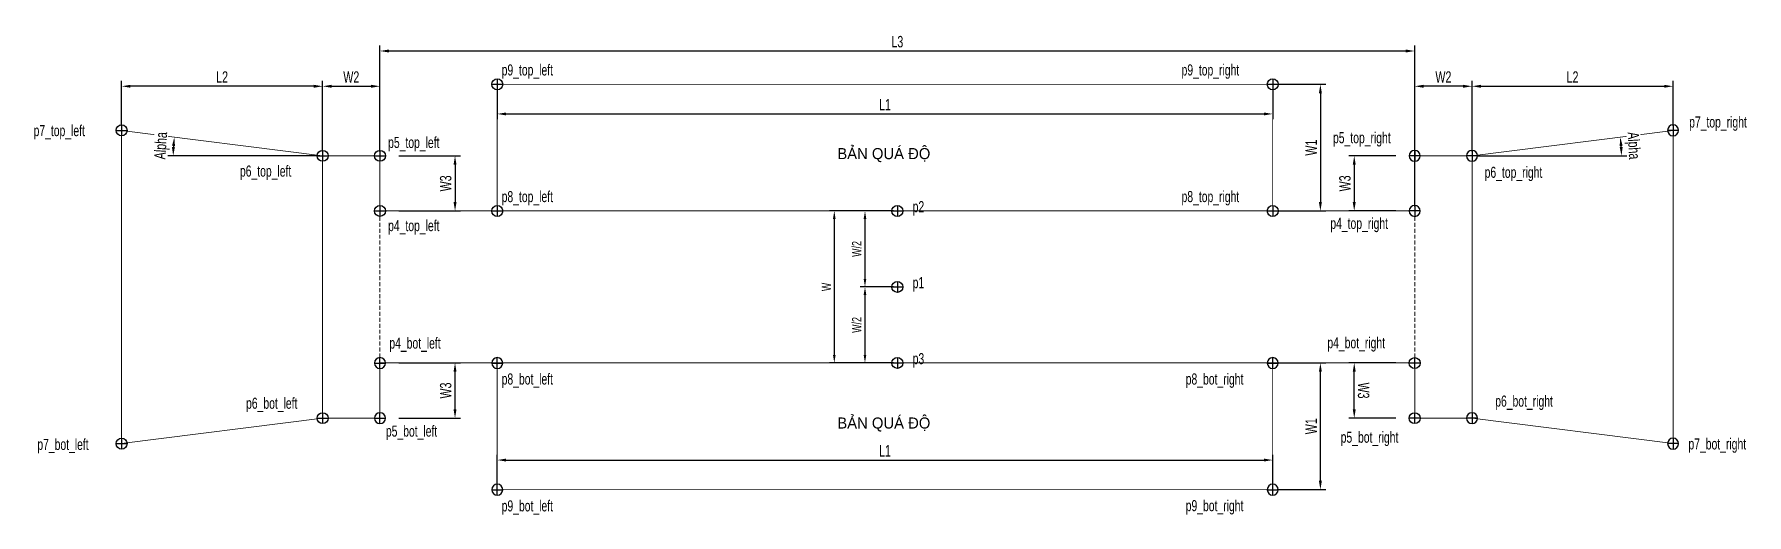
# Model space of a CAD drawing. Header units: metres. Extents: x -52538 to 135898, y -7195 to 57832.
# Drawn here: x 81806 to 135898, y -3317 to 11859 of the extents above; entities that cross this region are included whole.
import ezdxf

# ---------------------------------------------------------------- set-up
doc = ezdxf.new("R2010")
doc.units = ezdxf.units.M
doc.linetypes.add('DASHED2', pattern=[0.375, 0.25, -0.125])
doc.layers.get('0').update_dxf_attribs({"lineweight": 25})
doc.layers.get('Defpoints').update_dxf_attribs({"color": 8})
doc.layers.add('2', color=2, linetype='Continuous', lineweight=18)
doc.layers.add('4', color=4, linetype='DASHED2', lineweight=13)
doc.layers.add('TALUY', color=8, linetype='Continuous')
doc.layers.add('TEXT', color=7, linetype='Continuous')
doc.styles.add('.VnAvantH', font='VHAVAN.TTF')
doc.styles.add('segoe ui', font='vn_vni.shx', dxfattribs={"width": 0.7})
doc.dimstyles.new('D200DD', dxfattribs={"dimscale": 200, "dimtxt": 1.5, "dimasz": 1.25, "dimexe": 0.75, "dimexo": 0.625, "dimgap": 0.5, "dimtad": 1, "dimtoh": 1, "dimdec": 0, "dimzin": 1, "dimdsep": 46, "dimtxsty": 'segoe ui', "dimcen": 0.09, "dimclrd": 8, "dimclre": 8, "dimclrt": 3, "dimadec": 1, "dimazin": 0, "dimtfac": 1, "dimtdec": 0, "dimtix": 1, "dimtmove": 2, "dimatfit": 2, "dimfxl": 1, "dimlwd": -1, "dimlwe": -1, "dimarcsym": 1})

msp = doc.modelspace()

# ---------------------------------------------------------------- texts
at = {"layer": 'TEXT', "color": 3, "style": 'segoe ui', "width": 0.7}
for s, p in [('p7_top_right', (134079, 8913.7, 0)), ('p7_top_left', (81784.5, 8641)), ('p6_top_left', (88303, 7363)), ('p6_top_right', (127618.8, 7324.8, 0)), ('p1', (109552, 3838.7, 0)), ('p4_bot_left', (93022.1, 1929.4, 0)), ('p4_bot_right', (122651.5, 1941.5)), ('p3', (109552, 1438.5)), ('p8_bot_left', (96569.4, 795.5)), ('p8_bot_right', (118176.9, 795)), ('p6_bot_left', (88496.5, 29.9, 0)), ('p6_bot_right', (127953, 97)), ('p7_bot_left', (81903.1, -1270.1, 0)), ('p5_bot_right', (123072.2, -1042.8, 0)), ('p7_bot_right', (134057, -1255.1, 0)), ('p9_bot_left', (96569.4, -3211.7)), ('p9_bot_right', (118176.9, -3204.5))]:
    msp.add_text(s, height=350, dxfattribs=at).set_placement(p)
at = {"layer": 'TEXT', "color": 3, "style": '.VnAvantH'}
for p in [(107171.6, 7914.4, 0), (107171.6, -594.8, 0)]:
    msp.add_text('b¶n qu¸ ®é', height=350, dxfattribs=at).set_placement(p)

# ---------------------------------------------------------------- blocks, each defined once
blk = doc.blocks.new('*D138')
at = {"layer": 'Defpoints', "color": 0, "transparency": 16777216}
for p in [(93179, 8019, 0), (93179, 6278, 0), (95097, 6278)]:
    blk.add_point(p, dxfattribs=at)
at = {"layer": 'TALUY', "color": 8, "transparency": 16777216}
for p, q in [((93319, 8019), (95266, 8019)), ((95097, 7738), (95097, 6559)), ((93319, 6278), (95266, 6278))]:
    blk.add_line(p, q, dxfattribs=at)
for points in [[(95050, 7738), (95144, 7738), (95097, 8019)], [(95050, 6559), (95144, 6559), (95097, 6278)]]:
    blk.add_solid(points, dxfattribs=at)
at = {"layer": 'TALUY', "color": 3, "transparency": 16777216, "insert": (94804, 7148), "char_height": 360, "attachment_point": 5, "rotation": 90, "style": 'segoe ui', "bg_fill": 3, "box_fill_scale": 1.1, "bg_fill_color": 256, "bg_fill_true_color": 13158600, "bg_fill_transparency": 0}
blk.add_mtext('{\\Fvn_uni|c0;W3}', dxfattribs=at)
blk = doc.blocks.new('*D139')
at = {"layer": 'Defpoints', "color": 0, "transparency": 16777216}
for p in [(93179, 1478, 0), (95097, 1478), (93179, -267, 0)]:
    blk.add_point(p, dxfattribs=at)
at = {"layer": 'TALUY', "color": 8, "transparency": 16777216}
for p, q in [((93319, 1478), (95266, 1478)), ((95097, 15), (95097, 1197)), ((93319, -267), (95266, -267))]:
    blk.add_line(p, q, dxfattribs=at)
for points in [[(95050, 1197), (95144, 1197), (95097, 1478)], [(95050, 15), (95144, 15), (95097, -267)]]:
    blk.add_solid(points, dxfattribs=at)
at = {"layer": 'TALUY', "color": 3, "transparency": 16777216, "insert": (94804, 606), "char_height": 360, "attachment_point": 5, "rotation": 89.9999, "style": 'segoe ui', "bg_fill": 3, "box_fill_scale": 1.1, "bg_fill_color": 256, "bg_fill_true_color": 13158600, "bg_fill_transparency": 0}
blk.add_mtext('{\\Fvn_uni|c0;W3}', dxfattribs=at)
blk = doc.blocks.new('*D149')
at = {"layer": 'Defpoints', "color": 0, "transparency": 16777216}
for p in [(125410, 11331), (92725, 8019, 0), (125410, 6278, 0)]:
    blk.add_point(p, dxfattribs=at)
at = {"layer": 'TALUY', "color": 8, "transparency": 16777216}
for p, q in [((92725, 8159), (92725, 11499)), ((125410, 6419), (125410, 11499)), ((93007, 11331), (125129, 11331))]:
    blk.add_line(p, q, dxfattribs=at)
for points in [[(93007, 11377), (93007, 11284), (92725, 11331)], [(125129, 11377), (125129, 11284), (125410, 11331)]]:
    blk.add_solid(points, dxfattribs=at)
at = {"layer": 'TALUY', "color": 3, "transparency": 16777216, "insert": (109068, 11623), "char_height": 360, "attachment_point": 5, "style": 'segoe ui', "bg_fill": 3, "box_fill_scale": 1.1, "bg_fill_color": 256, "bg_fill_true_color": 13158600, "bg_fill_transparency": 0}
blk.add_mtext('L3', dxfattribs=at)
blk = doc.blocks.new('*D150')
at = {"layer": 'Defpoints', "color": 0, "transparency": 16777216}
for p in [(96430, 10278), (120927, 10278), (120927, 9342)]:
    blk.add_point(p, dxfattribs=at)
at = {"layer": 'TALUY', "color": 8, "transparency": 16777216}
for p, q in [((96430, 10138), (96430, 9174)), ((120927, 10138), (120927, 9174)), ((96711, 9342), (120645, 9342))]:
    blk.add_line(p, q, dxfattribs=at)
for points in [[(96711, 9389), (96711, 9296), (96430, 9342)], [(120645, 9389), (120645, 9296), (120927, 9342)]]:
    blk.add_solid(points, dxfattribs=at)
at = {"layer": 'TALUY', "color": 3, "transparency": 16777216, "insert": (108678, 9635), "char_height": 360, "attachment_point": 5, "style": 'segoe ui', "bg_fill": 3, "box_fill_scale": 1.1, "bg_fill_color": 256, "bg_fill_true_color": 13158600, "bg_fill_transparency": 0}
blk.add_mtext('L1', dxfattribs=at)
blk = doc.blocks.new('*D151')
at = {"layer": 'Defpoints', "color": 0, "transparency": 16777216}
for p in [(120927, 10278), (120927, 6278), (122431, 6278)]:
    blk.add_point(p, dxfattribs=at)
at = {"layer": 'TALUY', "color": 8, "transparency": 16777216}
for p, q in [((121067, 10278), (122600, 10278)), ((122431, 9997), (122431, 6559)), ((121067, 6278), (122600, 6278))]:
    blk.add_line(p, q, dxfattribs=at)
for points in [[(122384, 9997), (122478, 9997), (122431, 10278)], [(122384, 6559), (122478, 6559), (122431, 6278)]]:
    blk.add_solid(points, dxfattribs=at)
at = {"layer": 'TALUY', "color": 3, "transparency": 16777216, "insert": (122139, 8278), "char_height": 360, "attachment_point": 5, "rotation": 90, "style": 'segoe ui', "bg_fill": 3, "box_fill_scale": 1.1, "bg_fill_color": 256, "bg_fill_true_color": 13158600, "bg_fill_transparency": 0}
blk.add_mtext('{\\Fvn_uni|c0;W1}', dxfattribs=at)
blk = doc.blocks.new('dfhfghg')
at = {"elevation": 0, "flags": 128}
for points in [[(108895, 3878), (109240, 3878)], [(109068, 4051), (109068, 3706)]]:
    blk.add_lwpolyline(points, dxfattribs=at)
blk.add_circle((109068, 3878, 0), 173)
blk = doc.blocks.new('*D153')
at = {"layer": 'Defpoints', "color": 0, "transparency": 16777216}
for p in [(109068, 6278), (108046, 3878), (109068, 3878, 0)]:
    blk.add_point(p, dxfattribs=at)
at = {"layer": 'TALUY', "color": 8, "transparency": 16777216}
for p, q in [((108943, 6278), (107896, 6278)), ((108046, 6028), (108046, 4128)), ((108943, 3878), (107896, 3878))]:
    blk.add_line(p, q, dxfattribs=at)
for points in [[(108004, 6028), (108087, 6028), (108046, 6278)], [(108004, 4128), (108087, 4128), (108046, 3878)]]:
    blk.add_solid(points, dxfattribs=at)
at = {"layer": 'TALUY', "color": 3, "transparency": 16777216, "insert": (107788, 5078), "char_height": 300, "attachment_point": 5, "rotation": 90, "style": 'segoe ui'}
blk.add_mtext('{\\Fvn_uni|c0;W}/2', dxfattribs=at)
blk = doc.blocks.new('*D154')
at = {"layer": 'Defpoints', "color": 0, "transparency": 16777216}
for p in [(109068, 3878, 0), (108046, 1478), (109068, 1478)]:
    blk.add_point(p, dxfattribs=at)
at = {"layer": 'TALUY', "color": 8, "transparency": 16777216}
for p, q in [((108943, 3878), (107896, 3878)), ((108046, 3628), (108046, 1728)), ((108943, 1478), (107896, 1478))]:
    blk.add_line(p, q, dxfattribs=at)
for points in [[(108004, 3628), (108087, 3628), (108046, 3878)], [(108004, 1728), (108087, 1728), (108046, 1478)]]:
    blk.add_solid(points, dxfattribs=at)
at = {"layer": 'TALUY', "color": 3, "transparency": 16777216, "insert": (107788, 2678), "char_height": 300, "attachment_point": 5, "rotation": 90, "style": 'segoe ui'}
blk.add_mtext('{\\Fvn_uni|c0;W}/2', dxfattribs=at)
blk = doc.blocks.new('*D155')
at = {"layer": 'Defpoints', "color": 0, "transparency": 16777216}
for p in [(92725, 10216), (90914, 8019, 0), (92725, 8019, 0)]:
    blk.add_point(p, dxfattribs=at)
at = {"layer": 'TALUY', "color": 8, "transparency": 16777216}
for p, q in [((90914, 8159), (90914, 10385)), ((92725, 8159), (92725, 10385)), ((91195, 10216), (92444, 10216))]:
    blk.add_line(p, q, dxfattribs=at)
for points in [[(91195, 10263), (91195, 10169), (90914, 10216)], [(92444, 10263), (92444, 10169), (92725, 10216)]]:
    blk.add_solid(points, dxfattribs=at)
at = {"layer": 'TALUY', "color": 3, "transparency": 16777216, "insert": (91820, 10508), "char_height": 360, "attachment_point": 5, "style": 'segoe ui', "bg_fill": 3, "box_fill_scale": 1.1, "bg_fill_color": 256, "bg_fill_true_color": 13158600, "bg_fill_transparency": 0}
blk.add_mtext('{\\Fvn_uni|c0;W2}', dxfattribs=at)
blk = doc.blocks.new('*D158')
at = {"layer": 'Defpoints', "color": 0, "transparency": 16777216}
for p in [(84564, 10216), (84564, 8824, 0), (90914, 8019, 0)]:
    blk.add_point(p, dxfattribs=at)
at = {"layer": 'TALUY', "color": 8, "transparency": 16777216}
for p, q in [((84564, 8964), (84564, 10385)), ((90914, 8159), (90914, 10385)), ((90633, 10216), (84845, 10216))]:
    blk.add_line(p, q, dxfattribs=at)
for points in [[(84845, 10263), (84845, 10169), (84564, 10216)], [(90633, 10263), (90633, 10169), (90914, 10216)]]:
    blk.add_solid(points, dxfattribs=at)
at = {"layer": 'TALUY', "color": 3, "transparency": 16777216, "insert": (87739, 10508), "char_height": 360, "attachment_point": 5, "style": 'segoe ui', "bg_fill": 3, "box_fill_scale": 1.1, "bg_fill_color": 256, "bg_fill_true_color": 13158600, "bg_fill_transparency": 0}
blk.add_mtext('{\\Fvn_uni|c0;L2}', dxfattribs=at)
blk = doc.blocks.new('*D165')
at = {"layer": 'Defpoints', "color": 0, "transparency": 16777216}
for p in [(120927, -1590), (96430, -2526), (120927, -2526)]:
    blk.add_point(p, dxfattribs=at)
at = {"layer": 'TALUY', "color": 8, "transparency": 16777216}
for p, q in [((96430, -2385), (96430, -1422)), ((96711, -1590), (120645, -1590)), ((120927, -2385), (120927, -1422))]:
    blk.add_line(p, q, dxfattribs=at)
for points in [[(96711, -1543), (96711, -1637), (96430, -1590)], [(120645, -1543), (120645, -1637), (120927, -1590)]]:
    blk.add_solid(points, dxfattribs=at)
at = {"layer": 'TALUY', "color": 3, "transparency": 16777216, "insert": (108678, -1298), "char_height": 360, "attachment_point": 5, "style": 'segoe ui', "bg_fill": 3, "box_fill_scale": 1.1, "bg_fill_color": 256, "bg_fill_true_color": 13158600, "bg_fill_transparency": 0}
blk.add_mtext('L1', dxfattribs=at)
blk = doc.blocks.new('*D167')
at = {"layer": 'Defpoints', "color": 0, "transparency": 16777216}
for p in [(84564, 8824, 0), (90914, 8019, 0), (90914, 8019, 0), (92725, 8019, 0)]:
    blk.add_point(p, dxfattribs=at)
at = {"layer": 'TALUY', "color": 8, "transparency": 16777216}
blk.add_line((90774, 8019), (86025, 8019), dxfattribs=at)
blk.add_arc((90914, 8019), 4720, 176.19, 176.5856, dxfattribs=at)
for points in [[(86249, 8298), (86155, 8301), (86194, 8019)], [(86158, 8337), (86251, 8328), (86231, 8612)]]:
    blk.add_solid(points, dxfattribs=at)
at = {"layer": 'TALUY', "color": 3, "transparency": 16777216, "insert": (85851, 8338), "char_height": 360, "attachment_point": 5, "rotation": 86.3878, "style": 'segoe ui', "bg_fill": 3, "box_fill_scale": 1.1, "bg_fill_color": 256, "bg_fill_true_color": 13158600, "bg_fill_transparency": 0}
blk.add_mtext('Alpha', dxfattribs=at)
at = {"layer": 'Defpoints', "color": 0, "transparency": 16777216}
blk.add_point((86211, 8415), dxfattribs=at)
blk = doc.blocks.new('*D168')
at = {"layer": 'Defpoints', "color": 0, "transparency": 16777216}
for p in [(109068, 6278), (107077, 1478), (109068, 1478)]:
    blk.add_point(p, dxfattribs=at)
at = {"layer": 'TALUY', "color": 8, "transparency": 16777216}
for p, q in [((108943, 6278), (106927, 6278)), ((107077, 6028), (107077, 1728)), ((108943, 1478), (106927, 1478))]:
    blk.add_line(p, q, dxfattribs=at)
for points in [[(107035, 6028), (107118, 6028), (107077, 6278)], [(107035, 1728), (107118, 1728), (107077, 1478)]]:
    blk.add_solid(points, dxfattribs=at)
at = {"layer": 'TALUY', "color": 3, "transparency": 16777216, "insert": (106827, 3878), "char_height": 300, "attachment_point": 5, "rotation": 90, "style": 'segoe ui'}
blk.add_mtext('{\\Fvn_uni|c0;W}', dxfattribs=at)
blk = doc.blocks.new('*D175')
at = {"layer": 'Defpoints', "color": 0, "transparency": 16777216}
for p in [(120927, 1478), (122431, 1478), (120927, -2522)]:
    blk.add_point(p, dxfattribs=at)
at = {"layer": 'TALUY', "color": 8, "transparency": 16777216}
for p, q in [((121067, 1478), (122600, 1478)), ((122431, -2240), (122431, 1197)), ((121067, -2522), (122600, -2522))]:
    blk.add_line(p, q, dxfattribs=at)
for points in [[(122384, 1197), (122478, 1197), (122431, 1478)], [(122384, -2240), (122478, -2240), (122431, -2522)]]:
    blk.add_solid(points, dxfattribs=at)
at = {"layer": 'TALUY', "color": 3, "transparency": 16777216, "insert": (122139, -522), "char_height": 360, "attachment_point": 5, "rotation": 90, "style": 'segoe ui', "bg_fill": 3, "box_fill_scale": 1.1, "bg_fill_color": 256, "bg_fill_true_color": 13158600, "bg_fill_transparency": 0}
blk.add_mtext('{\\Fvn_uni|c0;W1}', dxfattribs=at)
blk = doc.blocks.new('*D176')
at = {"layer": 'Defpoints', "color": 0, "transparency": 16777216}
for p in [(124957, 8019, 0), (123500, 6278), (124957, 6278, 0)]:
    blk.add_point(p, dxfattribs=at)
at = {"layer": 'TALUY', "color": 8, "transparency": 16777216}
for p, q in [((124816, 8019), (123332, 8019)), ((123500, 7738), (123500, 6559)), ((124816, 6278), (123332, 6278))]:
    blk.add_line(p, q, dxfattribs=at)
for points in [[(123453, 7738), (123547, 7738), (123500, 8019)], [(123453, 6559), (123547, 6559), (123500, 6278)]]:
    blk.add_solid(points, dxfattribs=at)
at = {"layer": 'TALUY', "color": 3, "transparency": 16777216, "insert": (123208, 7148), "char_height": 360, "attachment_point": 5, "rotation": 90, "style": 'segoe ui', "bg_fill": 3, "box_fill_scale": 1.1, "bg_fill_color": 256, "bg_fill_true_color": 13158600, "bg_fill_transparency": 0}
blk.add_mtext('{\\Fvn_uni|c0;W3}', dxfattribs=at)
blk = doc.blocks.new('*D177')
at = {"layer": 'Defpoints', "color": 0, "transparency": 16777216}
for p in [(123500, 1478), (124957, 1478, 0), (124957, -267, 0)]:
    blk.add_point(p, dxfattribs=at)
at = {"layer": 'TALUY', "color": 8, "transparency": 16777216}
for p, q in [((124816, 1478), (123332, 1478)), ((123500, 15), (123500, 1197)), ((124816, -267), (123332, -267))]:
    blk.add_line(p, q, dxfattribs=at)
for points in [[(123547, 1197), (123453, 1197), (123500, 1478)], [(123547, 15), (123453, 15), (123500, -267)]]:
    blk.add_solid(points, dxfattribs=at)
at = {"layer": 'TALUY', "color": 3, "transparency": 16777216, "insert": (123793, 606), "char_height": 360, "attachment_point": 5, "rotation": 270.0001, "style": 'segoe ui', "bg_fill": 3, "box_fill_scale": 1.1, "bg_fill_color": 256, "bg_fill_true_color": 13158600, "bg_fill_transparency": 0}
blk.add_mtext('{\\Fvn_uni|c0;W3}', dxfattribs=at)
blk = doc.blocks.new('*D179')
at = {"layer": 'Defpoints', "color": 0, "transparency": 16777216}
for p in [(125410, 10216), (125410, 8019, 0), (127221, 8019, 0)]:
    blk.add_point(p, dxfattribs=at)
at = {"layer": 'TALUY', "color": 8, "transparency": 16777216}
for p, q in [((125410, 8159), (125410, 10385)), ((127221, 8159), (127221, 10385)), ((126940, 10216), (125691, 10216))]:
    blk.add_line(p, q, dxfattribs=at)
for points in [[(125691, 10263), (125691, 10169), (125410, 10216)], [(126940, 10263), (126940, 10169), (127221, 10216)]]:
    blk.add_solid(points, dxfattribs=at)
at = {"layer": 'TALUY', "color": 3, "transparency": 16777216, "insert": (126316, 10508), "char_height": 360, "attachment_point": 5, "style": 'segoe ui', "bg_fill": 3, "box_fill_scale": 1.1, "bg_fill_color": 256, "bg_fill_true_color": 13158600, "bg_fill_transparency": 0}
blk.add_mtext('{\\Fvn_uni|c0;W2}', dxfattribs=at)
blk = doc.blocks.new('*D180')
at = {"layer": 'Defpoints', "color": 0, "transparency": 16777216}
for p in [(133571, 10216), (133571, 8824, 0), (127221, 8019, 0)]:
    blk.add_point(p, dxfattribs=at)
at = {"layer": 'TALUY', "color": 8, "transparency": 16777216}
for p, q in [((127221, 8159), (127221, 10385)), ((133571, 8964), (133571, 10385)), ((127502, 10216), (133290, 10216))]:
    blk.add_line(p, q, dxfattribs=at)
for points in [[(127502, 10263), (127502, 10169), (127221, 10216)], [(133290, 10263), (133290, 10169), (133571, 10216)]]:
    blk.add_solid(points, dxfattribs=at)
at = {"layer": 'TALUY', "color": 3, "transparency": 16777216, "insert": (130396, 10508), "char_height": 360, "attachment_point": 5, "style": 'segoe ui', "bg_fill": 3, "box_fill_scale": 1.1, "bg_fill_color": 256, "bg_fill_true_color": 13158600, "bg_fill_transparency": 0}
blk.add_mtext('{\\Fvn_uni|c0;L2}', dxfattribs=at)
blk = doc.blocks.new('*D178')
at = {"layer": 'Defpoints', "color": 0, "transparency": 16777216}
for p in [(133571, 8824, 0), (125410, 8019, 0), (127221, 8019, 0), (127221, 8019, 0)]:
    blk.add_point(p, dxfattribs=at)
at = {"layer": 'TALUY', "color": 8, "transparency": 16777216}
blk.add_line((127362, 8019), (132110, 8019), dxfattribs=at)
blk.add_arc((127221, 8019), 4720, 3.4144, 3.81, dxfattribs=at)
for points in [[(131884, 8328), (131978, 8337), (131904, 8612)], [(131980, 8301), (131886, 8298), (131941, 8019)]]:
    blk.add_solid(points, dxfattribs=at)
at = {"layer": 'TALUY', "color": 3, "transparency": 16777216, "insert": (132284, 8338), "char_height": 360, "attachment_point": 5, "rotation": 273.6122, "style": 'segoe ui', "bg_fill": 3, "box_fill_scale": 1.1, "bg_fill_color": 256, "bg_fill_true_color": 13158600, "bg_fill_transparency": 0}
blk.add_mtext('Alpha', dxfattribs=at)
at = {"layer": 'Defpoints', "color": 0, "transparency": 16777216}
blk.add_point((131937, 8217), dxfattribs=at)

# ---------------------------------------------------------------- dimensions: what is measured, and where the dimension line sits
at = {"layer": 'TALUY'}
dim = msp.add_linear_dim(base=(108045.5, 1478), p1=(109067.6, 3878.2, 0), p2=(109067.6, 1478), angle=90, text='{\\Fvn_uni|c0;W}/2', dimstyle='D200DD', dxfattribs=at)
dim.commit()
dim.dimension.update_dxf_attribs({"geometry": '*D154', "text_midpoint": (107788.4, 2678.1)})

# ---------------------------------------------------------------- linework, layer by layer
at = {"layer": '2'}
for p, q in [((90914.1, 8018.8, 0), (84563.8, 8823.7, 0)), ((127221.1, 8018.8, 0), (133571.5, 8823.7, 0)), ((92725.3, 6278.2, 0), (92725.3, 8018.8, 0)), ((92725.3, 1478.4, 0), (92725.3, -266.6, 0)), ((125410, 1478.4, 0), (125410, -266.6, 0)), ((90914.1, -266.6, 0), (84563.8, -1071.6, 0)), ((127221.1, -266.6, 0), (133571.5, -1071.6, 0))]:
    msp.add_line(p, q, dxfattribs=at)
at = {"layer": '2', "linetype": 'ByBlock'}
for p, q in [((92725.3, 6278.2, 0), (125410, 6278.2, 0)), ((92725.3, 1478.2, 0), (125410, 1478.2, 0))]:
    msp.add_line(p, q, dxfattribs=at)
at = {"layer": '2', "elevation": 0, "flags": 128}
for points in [[(84563.8, 8823.7), (84563.8, -1071.6)], [(133571.5, 8823.7), (133571.5, -1071.6)]]:
    msp.add_lwpolyline(points, dxfattribs=at)
at = {"layer": '2', "elevation": 0}
for points in [[(90914.1, -266.6), (90914.1, 8018.8)], [(90914.1, 8018.8), (92725.3, 8018.8)], [(127221.1, -266.6), (127221.1, 8018.8)], [(90914.1, -266.6), (92725.3, -266.6)], [(127221.1, -266.6), (125410, -266.6)]]:
    msp.add_lwpolyline(points, dxfattribs=at)
at = {"layer": '4', "ltscale": 500}
msp.add_line((92725.3, 6278.4, 0), (92725.3, 1478.2, 0), dxfattribs=at)
at = {"layer": '4', "ltscale": 500, "const_width": 25}
for points in [[(120926.5, 6278.2), (96429.6, 6278.2), (96429.6, 10278.2), (120926.5, 10278.2)], [(120926.5, 1474), (96429.6, 1474), (96429.6, -2526), (120926.5, -2526)]]:
    msp.add_lwpolyline(points, close=True, dxfattribs=at)

# ---------------------------------------------------------------- block references
for p in [(-24503.9, 4945.6, 0), (0, 0), (0, -2400.2, 0), (-18153.5, -4144.7, 0), (-24503.9, -4949.7, 0)]:
    msp.add_blockref('dfhfghg', p)
at = {"xscale": -1}
for p in [(242639.1, 4945.6, 0), (236288.7, -4144.7, 0), (242639.1, -4949.7, 0)]:
    msp.add_blockref('dfhfghg', p, dxfattribs=at)
at = {"xscale": -1, "rotation": 180}
for p in [(-16342.4, 5352.1, 0), (-12638.1, 5352.1, 0), (11858.9, 5352.1, 0), (-16342.4, 3611.8)]:
    msp.add_blockref('dfhfghg', p, dxfattribs=at)
at = {"rotation": 180}
for p in [(234477.6, 5352.1, 0), (234477.6, 3611.8)]:
    msp.add_blockref('dfhfghg', p, dxfattribs=at)

msp.set_redraw_order([(e.dxf.handle, doc.entitydb.next_handle()) for e in msp.query("TEXT MTEXT ATTDEF DIMENSION ARC_DIMENSION")])  # texts and dimensions are drawn at this point

# ---------------------------------------------------------------- next in the draw order: dimensions: what is measured, and where the dimension line sits
at = {"layer": 'TALUY'}
for base, p1, p2, angle, picture, middle in [((95097, 6278.2, 0), (93178.6, 8018.8, 0), (93178.6, 6278.2, 0), 90, '*D138', (94804.5, 7148.5, 0)), ((95097, 1478.2, 0), (93178.6, -266.6, 0), (93178.6, 1478.2, 0), 269.99994, '*D139', (94804.5, 605.8, 0)), ((123500.3, 1478.2, 0), (124956.6, -266.6, 0), (124956.6, 1478.2, 0), 270.00006, '*D177', (123792.8, 605.8, 0))]:
    dim = msp.add_linear_dim(base=base, p1=p1, p2=p2, angle=angle, text='{\\Fvn_uni|c0;W3}', dimstyle='D200DD', override={"dimscale": 225, "dimtxt": 1.6, "dimfxl": 0.5, "dimtfill": 1}, dxfattribs=at)
    dim.commit()
    dim.dimension.update_dxf_attribs({"geometry": picture, "text_midpoint": middle})
dim = msp.add_linear_dim(base=(120926.5, -1590.3), p1=(96429.6, -2526), p2=(120926.5, -2526), text='L1', dimstyle='D200DD', override={"dimscale": 225, "dimtxt": 1.6, "dimfxl": 0.5, "dimtfill": 1}, dxfattribs=at)
dim.commit()
dim.dimension.update_dxf_attribs({"geometry": '*D165', "text_midpoint": (108678, -1297.8)})

# ---------------------------------------------------------------- next in the draw order: block references
at = {"xscale": -1, "rotation": 180}
for p in [(-12638.1, 1352.1, 0), (11858.9, 1352.1, 0)]:
    msp.add_blockref('dfhfghg', p, dxfattribs=at)

# ---------------------------------------------------------------- next in the draw order: texts
at = {"layer": 'TEXT', "color": 3, "style": 'segoe ui', "width": 0.7}
msp.add_text('p5_bot_left', height=350, dxfattribs=at).set_placement((92913.1, -849.8, 0))

# ---------------------------------------------------------------- next in the draw order: dimensions: what is measured, and where the dimension line sits
at = {"layer": 'TALUY'}
dim = msp.add_linear_dim(base=(125410, 11330.5), p1=(92725.3, 8018.8, 0), p2=(125410, 6278.2, 0), text='L3', dimstyle='D200DD', override={"dimscale": 225, "dimtxt": 1.6, "dimfxl": 0.5, "dimtfill": 1}, dxfattribs=at)
dim.commit()
dim.dimension.update_dxf_attribs({"geometry": '*D149', "text_midpoint": (109067.6, 11623)})

# ---------------------------------------------------------------- next in the draw order: linework, layer by layer
at = {"layer": '2'}
msp.add_line((125410, 6278.2, 0), (125410, 8018.8, 0), dxfattribs=at)
at = {"layer": '2', "elevation": 0}
msp.add_lwpolyline([(127221.1, 8018.8), (125410, 8018.8)], dxfattribs=at)
at = {"layer": '4', "ltscale": 500}
msp.add_line((125410, 6278.4, 0), (125410, 1478.2, 0), dxfattribs=at)

# ---------------------------------------------------------------- next in the draw order: block references
for p in [(-16342.4, 4140.6), (-16342.4, 2400.3, 0), (-12638.1, 2400, 0), (0, 2400.1, 0)]:
    msp.add_blockref('dfhfghg', p)
at = {"xscale": -1}
for p in [(234477.6, 4140.6), (234477.6, 2400.3, 0)]:
    msp.add_blockref('dfhfghg', p, dxfattribs=at)

# ---------------------------------------------------------------- next in the draw order: texts
at = {"layer": 'TEXT', "color": 3, "style": 'segoe ui', "width": 0.7}
for s, p in [('p5_top_left', (92983.6, 8266.8, 0)), ('p8_top_left', (96569.4, 6557.2)), ('p2', (109552, 6238.7)), ('p8_top_right', (118045.4, 6557.2)), ('p4_top_left', (92983.6, 5639.9, 0))]:
    msp.add_text(s, height=350, dxfattribs=at).set_placement(p)

# ---------------------------------------------------------------- next in the draw order: dimensions: what is measured, and where the dimension line sits
at = {"layer": 'TALUY'}
dim = msp.add_linear_dim(base=(120926.5, 9342.5), p1=(96429.6, 10278.2), p2=(120926.5, 10278.2), text='L1', dimstyle='D200DD', override={"dimscale": 225, "dimtxt": 1.6, "dimfxl": 0.5, "dimtfill": 1}, dxfattribs=at)
dim.commit()
dim.dimension.update_dxf_attribs({"geometry": '*D150', "text_midpoint": (108678, 9635)})
for base, p1, p2, angle, text, picture, middle in [((123500.3, 6278.2, 0), (124956.6, 8018.8, 0), (124956.6, 6278.2, 0), 90, '{\\Fvn_uni|c0;W3}', '*D176', (123207.8, 7148.5, 0)), ((122431, 1478.4), (120926.5, -2521.6), (120926.5, 1478.4), 270, '{\\Fvn_uni|c0;W1}', '*D175', (122138.5, -521.6))]:
    dim = msp.add_linear_dim(base=base, p1=p1, p2=p2, angle=angle, text=text, dimstyle='D200DD', override={"dimscale": 225, "dimtxt": 1.6, "dimfxl": 0.5, "dimtfill": 1}, dxfattribs=at)
    dim.commit()
    dim.dimension.update_dxf_attribs({"geometry": picture, "text_midpoint": middle})
for base, p2, text, picture, middle in [((107076.5, 1478.2), (109067.6, 1478.2), '{\\Fvn_uni|c0;W}', '*D168', (106826.5, 3878.2)), ((108045.5, 3878.2), (109067.6, 3878.2, 0), '{\\Fvn_uni|c0;W}/2', '*D153', (107788.4, 5078.2))]:
    dim = msp.add_linear_dim(base=base, p1=(109067.6, 6278.2), p2=p2, angle=90, text=text, dimstyle='D200DD', dxfattribs=at)
    dim.commit()
    dim.dimension.update_dxf_attribs({"geometry": picture, "text_midpoint": middle})

# ---------------------------------------------------------------- next in the draw order: block references
msp.add_blockref('dfhfghg', (-12638.1, 6400.1, 0))

# ---------------------------------------------------------------- next in the draw order: texts
at = {"layer": 'TEXT', "color": 3, "style": 'segoe ui', "width": 0.7}
for s, p in [('p9_top_left', (96569.4, 10557.2)), ('p9_top_right', (118045.4, 10557.2))]:
    msp.add_text(s, height=350, dxfattribs=at).set_placement(p)

# ---------------------------------------------------------------- next in the draw order: dimensions: what is measured, and where the dimension line sits
at = {"layer": 'TALUY'}
dim = msp.add_linear_dim(base=(92725.3, 10216), p1=(90914.1, 8018.8, 0), p2=(92725.3, 8018.8, 0), text='{\\Fvn_uni|c0;W2}', dimstyle='D200DD', override={"dimscale": 225, "dimtxt": 1.6, "dimfxl": 0.5, "dimtfill": 1}, dxfattribs=at)
dim.commit()
dim.dimension.update_dxf_attribs({"geometry": '*D155', "text_midpoint": (91819.7, 10508.5)})
for base, p1, p2, angle, text, picture, middle in [((122431, 6278.2), (120926.5, 10278.2), (120926.5, 6278.2), 90, '{\\Fvn_uni|c0;W1}', '*D151', (122138.5, 8278.2)), ((125410, 10216), (127221.1, 8018.8, 0), (125410, 8018.8, 0), 180, '{\\Fvn_uni|c0;W2}', '*D179', (126315.5, 10508.5))]:
    dim = msp.add_linear_dim(base=base, p1=p1, p2=p2, angle=angle, text=text, dimstyle='D200DD', override={"dimscale": 225, "dimtxt": 1.6, "dimfxl": 0.5, "dimtfill": 1}, dxfattribs=at)
    dim.commit()
    dim.dimension.update_dxf_attribs({"geometry": picture, "text_midpoint": middle})

# ---------------------------------------------------------------- next in the draw order: block references
for p in [(11858.9, 6400.1, 0), (-18153.5, 4140.6), (11858.9, 2400.1, 0)]:
    msp.add_blockref('dfhfghg', p)
at = {"xscale": -1}
msp.add_blockref('dfhfghg', (236288.7, 4140.6), dxfattribs=at)

# ---------------------------------------------------------------- next in the draw order: texts
at = {"layer": 'TEXT', "color": 3, "style": 'segoe ui', "width": 0.7}
for s, p in [('p5_top_right', (122829.7, 8416.8, 0)), ('p4_top_right', (122744.7, 5711.4, 0))]:
    msp.add_text(s, height=350, dxfattribs=at).set_placement(p)

# ---------------------------------------------------------------- next in the draw order: dimensions: what is measured, and where the dimension line sits
at = {"layer": 'TALUY'}
dim = msp.add_linear_dim(base=(84563.8, 10216), p1=(90914.1, 8018.8, 0), p2=(84563.8, 8823.7, 0), text='{\\Fvn_uni|c0;L2}', dimstyle='D200DD', override={"dimscale": 225, "dimtxt": 1.6, "dimfxl": 0.5, "dimtfill": 1}, dxfattribs=at)
dim.commit()
dim.dimension.update_dxf_attribs({"geometry": '*D158', "text_midpoint": (87739, 10508.5)})
dim = msp.add_linear_dim(base=(133571.5, 10216), p1=(127221.1, 8018.8, 0), p2=(133571.5, 8823.7, 0), angle=180, text='{\\Fvn_uni|c0;L2}', dimstyle='D200DD', override={"dimscale": 225, "dimtxt": 1.6, "dimfxl": 0.5, "dimtfill": 1}, dxfattribs=at)
dim.commit()
dim.dimension.update_dxf_attribs({"geometry": '*D180', "text_midpoint": (130396.3, 10508.5)})

# ---------------------------------------------------------------- next in the draw order: dimensions: what is measured, and where the dimension line sits
for base, line1, line2, picture, middle in [((86210.6, 8415.1), ((90914.1, 8018.8, 0), (84563.8, 8823.7, 0)), ((90914.1, 8018.8, 0), (92725.3, 8018.8, 0)), '*D167', (85851.5, 8338.4)), ((131937.2, 8217.1), ((127221.1, 8018.8, 0), (133571.5, 8823.7, 0)), ((127221.1, 8018.8, 0), (125410, 8018.8, 0)), '*D178', (132283.8, 8338.4))]:
    dim = msp.add_angular_dim_2l(base=base, line1=line1, line2=line2, text='Alpha', dimstyle='D200DD', override={"dimscale": 225, "dimtxt": 1.6, "dimfxl": 0.5, "dimtfill": 1}, dxfattribs=at)
    dim.commit()
    dim.dimension.update_dxf_attribs({"geometry": picture, "text_midpoint": middle})

doc.saveas('drawing.dxf')
